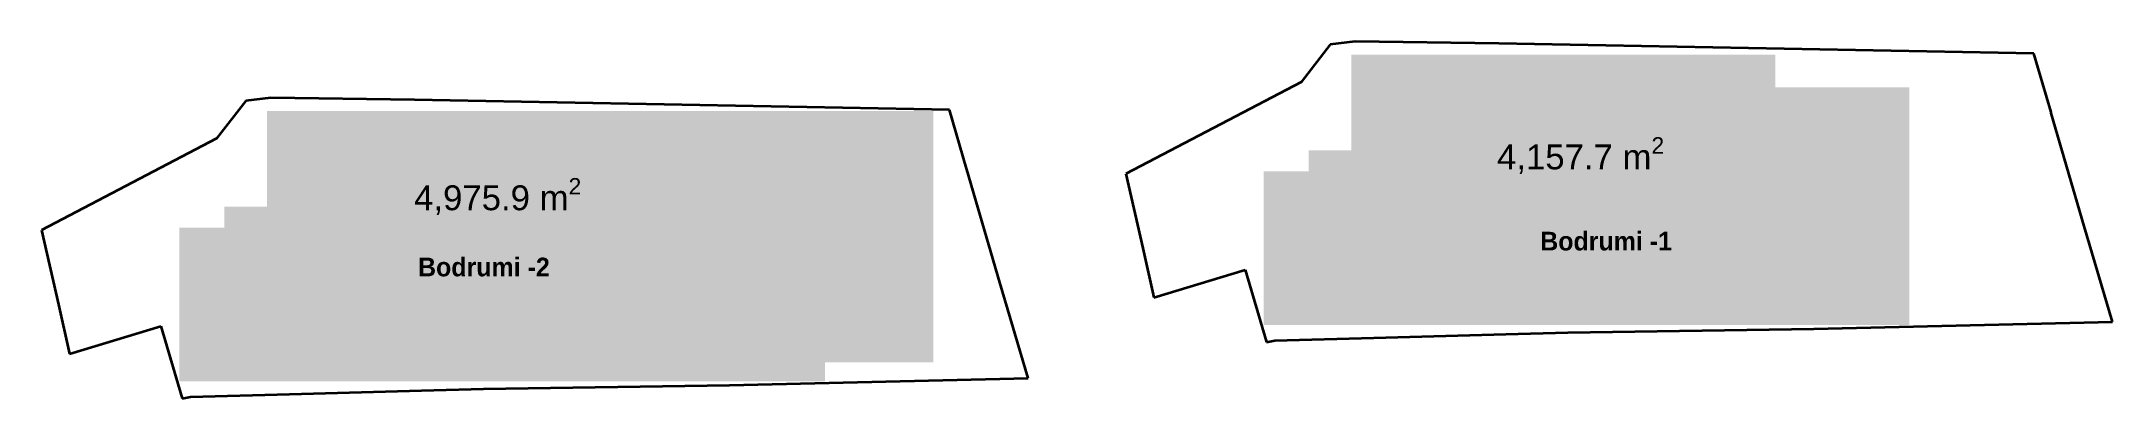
# Model space of a CAD drawing. Header units: metres. Extents: x 7423707 to 7427500, y 4706661 to 4708784.
# Drawn here: x 7427167 to 7427500.2, y 4707990.7 to 4708048.1 of the extents above; entities that cross this region are included whole.
import ezdxf

# ---------------------------------------------------------------- set-up
doc = ezdxf.new("R2010")
doc.units = ezdxf.units.M
doc.linetypes.add('1_300', pattern=[2010, 1059, -528, 0, -423])
for name, color, linetype, lineweight in [('2D Drafting - General_Pen_No__1', 7, 'Continuous', 13), ('2D Drafting - General_Pen_No__100', 2, 'Continuous', 13), ('TEKSTI_Pen_No__201', 7, 'Continuous', 30)]:
    doc.layers.add(name, color=color, linetype=linetype, lineweight=lineweight)
doc.layers.add('2D Drafting - General_Pen_No__8', color=7, linetype='Continuous', lineweight=35, true_color=0xa80f02)
doc.styles.add('GENERATED_STYLE_1', font='GOTHICB.TTF')
doc.styles.add('GENERATED_STYLE_3', font='arialbd.ttf')

msp = doc.modelspace()

# ---------------------------------------------------------------- texts
at = {"layer": '2D Drafting - General_Pen_No__1', "color": 7, "linetype": 'Continuous', "lineweight": 13, "char_height": 4, "attachment_point": 2, "style": 'GENERATED_STYLE_1'}
for s, insert in [('\\A1;{\\pqc;\\fArial|b0|i0|c0|p0;\\W1.000000;4,157.7 m\\fArial|b0|i0|c0|p0;\\W1.000000;\\A1{\\H.66x;\\S2^  ;}}', (7427414.63, 4708032.71)), ('\\A1;{\\pqc;\\fArial|b0|i0|c0|p0;\\W1.000000;4,975.9 m\\fArial|b0|i0|c0|p0;\\W1.000000;\\A1{\\H.66x;\\S2^  ;}}', (7427240.42, 4708026.14))]:
    msp.add_mtext(s, dxfattribs=dict(at, insert=insert))
at = {"layer": 'TEKSTI_Pen_No__201', "color": 7, "linetype": 'Continuous', "lineweight": 30, "char_height": 3, "attachment_point": 8, "style": 'GENERATED_STYLE_3'}
for s, insert in [('\\A1;{\\pqc;\\fCentury Gothic|b1|i0|c0|p0;\\W1.001260;Bodrumi -\\fCentury Gothic|b1|i0|c0|p0;\\W1.001260;1}', (7427418.73, 4708014.46)), ('\\A1;{\\pqc;\\fCentury Gothic|b1|i0|c0|p0;\\W1.001260;Bodrumi -2}', (7427238.2, 4708010.3))]:
    msp.add_mtext(s, dxfattribs=dict(at, insert=insert))

# ---------------------------------------------------------------- hatches: boundary and pattern name
at = {"layer": '2D Drafting - General_Pen_No__100', "linetype": 'Continuous', "lineweight": 0, "true_color": 0x3f3f00}
for points in [[(7427467.49, 4708005.58), (7427467.49, 4708040.73), (7427445.94, 4708040.73), (7427445.94, 4708045.98), (7427377.74, 4708045.98), (7427377.74, 4708030.58), (7427370.89, 4708030.58), (7427370.89, 4708027.23), (7427363.64, 4708027.23), (7427363.64, 4708002.53), (7427467.49, 4708002.53)], [(7427310.5, 4707996.52), (7427310.5, 4708036.92), (7427203.3, 4708036.92), (7427203.3, 4708021.52), (7427196.45, 4708021.52), (7427196.45, 4708018.17), (7427189.2, 4708018.17), (7427189.2, 4707993.47), (7427293.05, 4707993.47), (7427293.05, 4707996.52)]]:
    msp.add_hatch(color=48, dxfattribs=at).paths.add_polyline_path(points)

# ---------------------------------------------------------------- linework, layer by layer
at = {"layer": '2D Drafting - General_Pen_No__8', "color": 14, "linetype": '1_300', "lineweight": 35, "true_color": 0xa80f02}
for points in [[(7427341.46, 4708026.83), (7427344.18, 4708014.85), (7427345.99, 4708006.93), (7427360.67, 4708011.37), (7427364.09, 4707999.75), (7427365.44, 4708000.03), (7427381.39, 4708000.46), (7427402.6, 4708001.03), (7427412.55, 4708001.3), (7427452.16, 4708001.88), (7427500.21, 4708003.02), (7427495.65, 4708018.4), (7427490.35, 4708036.59), (7427490.31, 4708036.74), (7427487.56, 4708046.16), (7427401.45, 4708047.78), (7427378.35, 4708048.1), (7427374.35, 4708047.63), (7427369.65, 4708041.55)], [(7427167.02, 4708017.78), (7427169.74, 4708005.79), (7427171.55, 4707997.87), (7427186.23, 4708002.31), (7427189.65, 4707990.7), (7427190.99, 4707990.98), (7427206.95, 4707991.4), (7427228.16, 4707991.97), (7427238.11, 4707992.24), (7427277.71, 4707992.82), (7427325.76, 4707993.96), (7427321.21, 4708009.34), (7427315.91, 4708027.53), (7427315.86, 4708027.68), (7427313.12, 4708037.1), (7427227.01, 4708038.72), (7427203.91, 4708039.04), (7427199.91, 4708038.57), (7427195.2, 4708032.49)]]:
    msp.add_lwpolyline(points, close=True, dxfattribs=at)

msp.set_redraw_order([(e.dxf.handle, doc.entitydb.next_handle()) for e in msp.query("TEXT MTEXT ATTDEF DIMENSION ARC_DIMENSION")])  # texts and dimensions are drawn at this point

doc.saveas('drawing.dxf')
